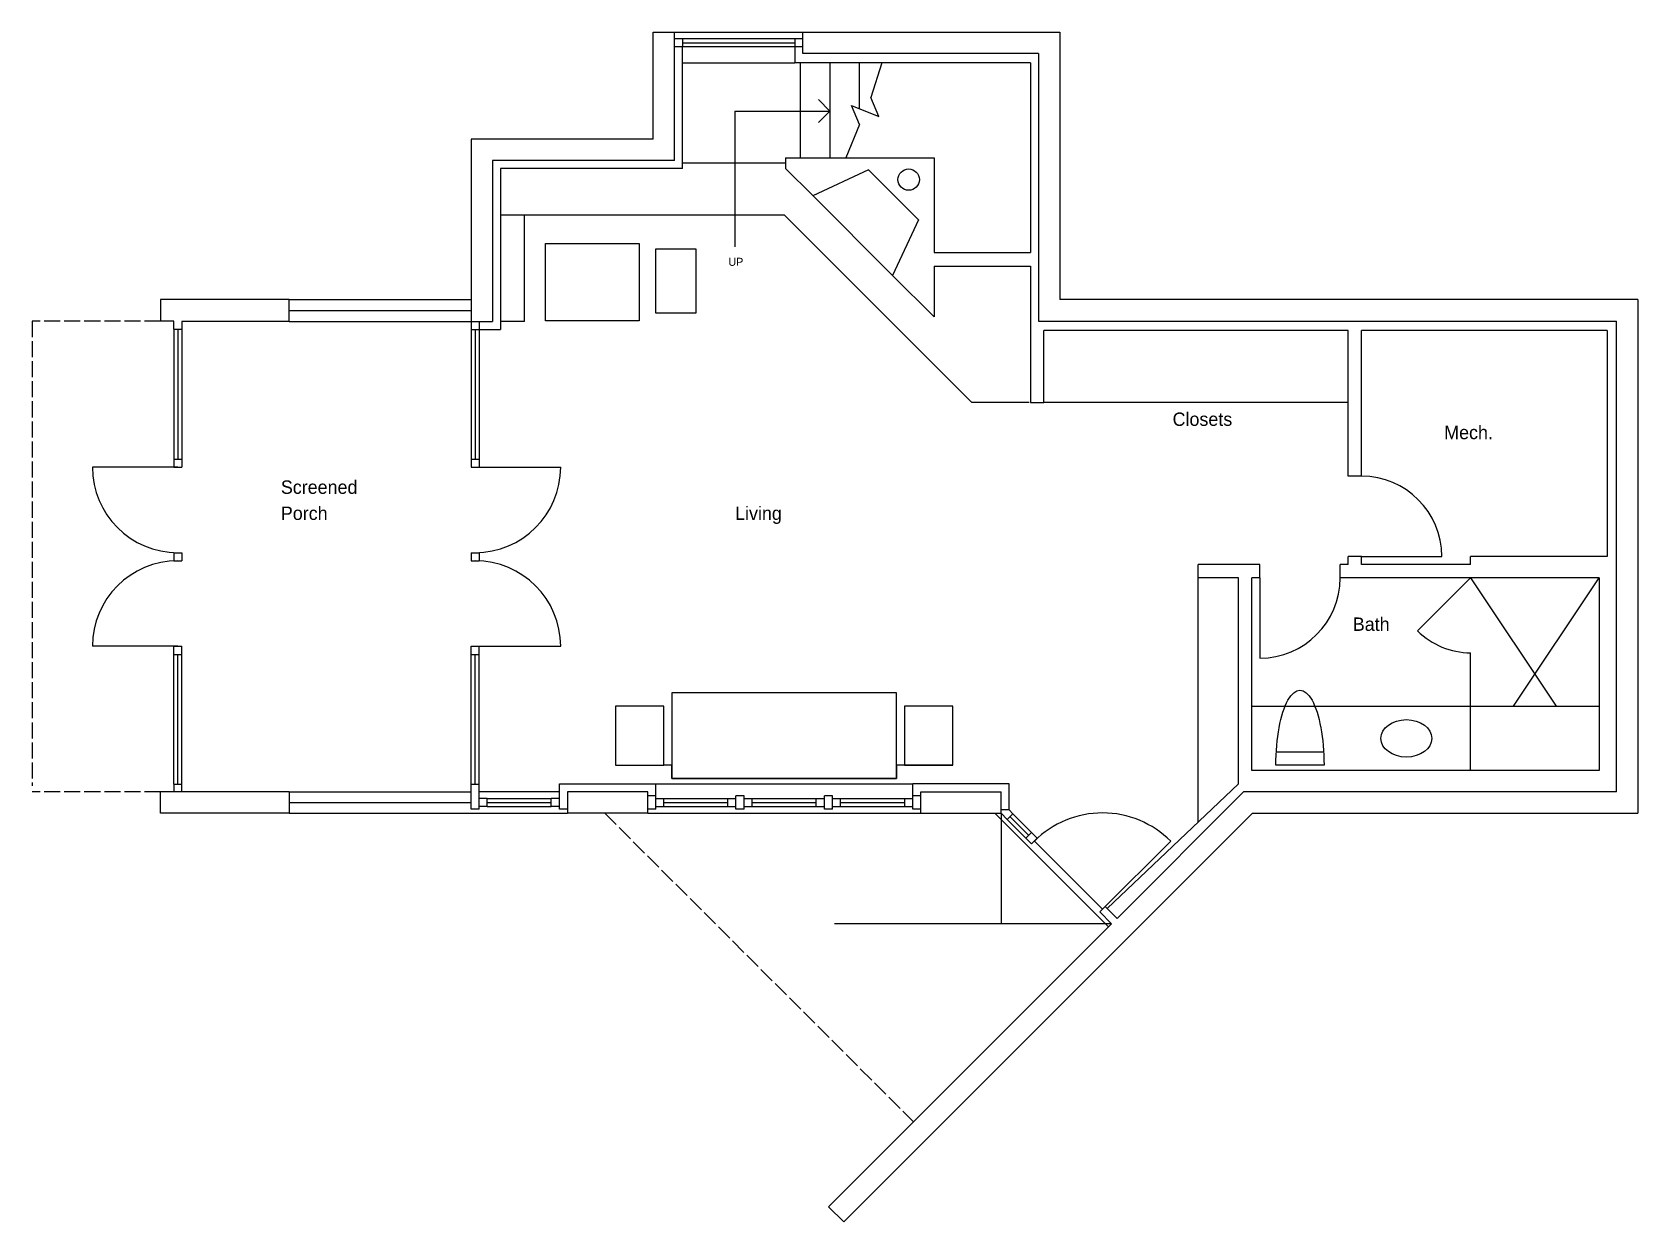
# Model space of a CAD drawing. Header units: inches. Extents: x -16498 to 1840, y 602 to 7454.
# Drawn here: x -5316 to -4716, y 701 to 1146 of the extents above; entities that cross this region are included whole.
import ezdxf

# ---------------------------------------------------------------- set-up
doc = ezdxf.new("R2010")
doc.units = ezdxf.units.IN
doc.header["$LTSCALE"] = 0.5
doc.header["$MEASUREMENT"] = 0
doc.linetypes.add('ACAD_ISO02W100', pattern=[15, 12, -3])
for name, color, linetype in [('A-doors', 254, 'Continuous'), ('A-Elev-North', 7, 'Continuous'), ('A-fixtures', 140, 'Continuous'), ('A-furniture', 33, 'Continuous'), ('A-glazing', 252, 'Continuous'), ('A-millwork', 252, 'Continuous'), ('A-soffit', 251, 'ACAD_ISO02W100'), ('A-stairs', 252, 'Continuous'), ('A-text', 254, 'Continuous'), ('A-walls', 7, 'Continuous'), ('construction', 160, 'Continuous')]:
    doc.layers.add(name, color=color, linetype=linetype)

msp = doc.modelspace()

# ---------------------------------------------------------------- texts
at = {"layer": 'A-soffit', "color": 7}
for s, p in [('Closets', (-4889.96, 998.85)), ('Mech.', (-4788.47, 993.88)), ('Screened', (-5223.15, 973.45)), ('Porch', (-5223.15, 963.69)), ('Living', (-5053.42, 963.69)), ('Bath', (-4822.62, 922.23))]:
    msp.add_text(s, height=5, dxfattribs=at).set_placement(p)
at = {"layer": 'A-text'}
msp.add_text('UP', height=3, dxfattribs=at).set_placement((-5055.93, 1058.68))

# ---------------------------------------------------------------- linework, layer by layer
at = {"layer": 'A-doors'}
for p, q in [((-5152.09, 1046.04), (-5152.09, 1034.87)), ((-5263.09, 1035.04, -0.01), (-5260.09, 1035.04, -0.01)), ((-5260.09, 1037.87, -0.01), (-5260.09, 1035.04, -0.01)), ((-5152.09, 1034.87, -0.01), (-5149.09, 1034.87, -0.01)), ((-5149.09, 1037.87, -0.01), (-5149.09, 1034.87, -0.01)), ((-5263.09, 986.45, -0.01), (-5260.09, 986.45, -0.01)), ((-5263.09, 986.45, -0.01), (-5263.09, 983.45, -0.01)), ((-5260.09, 986.45, -0.01), (-5260.09, 983.45, -0.01)), ((-5152.09, 986.45, -0.01), (-5149.09, 986.45, -0.01)), ((-5152.09, 986.45, -0.01), (-5152.09, 983.45, -0.01)), ((-5149.09, 986.45, -0.01), (-5149.09, 983.45, -0.01)), ((-5261.59, 983.45, -0.01), (-5293.59, 983.45, -0.01)), ((-5263.09, 983.45, -0.01), (-5260.09, 983.45, -0.01)), ((-5152.09, 983.45, -0.01), (-5149.09, 983.45, -0.01)), ((-5150.59, 983.45, -0.01), (-5118.59, 983.45, -0.01)), ((-5263.09, 951.45, -0.01), (-5260.09, 951.45, -0.01)), ((-5263.09, 951.45, -0.01), (-5263.09, 948.45, -0.01)), ((-5263.09, 948.45, -0.01), (-5260.09, 948.45, -0.01)), ((-5260.09, 951.45, -0.01), (-5260.09, 948.45, -0.01)), ((-5152.09, 951.45, -0.01), (-5152.09, 948.45, -0.01)), ((-5152.09, 951.45, -0.01), (-5149.09, 951.45, -0.01)), ((-5152.09, 948.45, -0.01), (-5149.09, 948.45, -0.01)), ((-5149.09, 951.45, -0.01), (-5149.09, 948.45, -0.01)), ((-4819.36, 950.04), (-4789.36, 950.04)), ((-4857.36, 942.04), (-4857.36, 912.04)), ((-5261.59, 916.45, -0.01), (-5293.59, 916.45, -0.01)), ((-5263.09, 913.45, -0.01), (-5263.09, 916.45, -0.01)), ((-5263.09, 916.45, -0.01), (-5260.09, 916.45, -0.01)), ((-5263.09, 913.45, -0.01), (-5260.09, 913.45, -0.01)), ((-5260.09, 913.45, -0.01), (-5260.09, 916.45, -0.01)), ((-5152.09, 913.45, -0.01), (-5152.09, 916.45, -0.01)), ((-5152.09, 916.45, -0.01), (-5149.09, 916.45, -0.01)), ((-5152.09, 913.45, -0.01), (-5149.09, 913.45, -0.01)), ((-5150.59, 916.45, -0.01), (-5118.59, 916.45, -0.01)), ((-5149.09, 913.45, -0.01), (-5149.09, 916.45, -0.01)), ((-5263.09, 864.87, -0.01), (-5260.09, 864.87, -0.01)), ((-5260.09, 862.04, -0.01), (-5260.09, 864.87, -0.01)), ((-5152.09, 855.54, -0.01), (-5152.09, 864.87, -0.01)), ((-5152.09, 864.87, -0.01), (-5149.09, 864.87, -0.01)), ((-5149.09, 855.54, -0.01), (-5149.09, 864.87, -0.01)), ((-5268.09, 854.04, -4869.32), (-5268.09, 862.04, -4869.32))]:
    msp.add_line(p, q, dxfattribs=at)
for centre, radius, start, end in [((-5261.59, 983.45, -0.01), 32, 180, 270), ((-5150.59, 983.45, -0.01), 32, 270, 0), ((-4819.36, 950.04), 30, 0, 90), ((-5261.59, 916.45, -0.01), 32, 90, 180), ((-5150.59, 916.45, -0.01), 32, 0, 90), ((-4857.36, 942.04), 30, 270, 0)]:
    msp.add_arc(centre, radius, start, end, dxfattribs=at)
at = {"layer": 'A-Elev-North'}
for p, q in [((-4943.09, 1134.54), (-4943.09, 1063.6)), ((-4943.09, 1058.6), (-4943.09, 1007.54))]:
    msp.add_line(p, q, dxfattribs=at)
at = {"layer": 'A-Elev-North', "color": 253}
msp.add_line((-5034.55, 1097.05), (-5073.09, 1097.05), dxfattribs=at)
at = {"layer": 'A-fixtures'}
for p, q in [((-4798.39, 922.24), (-4778.59, 942.04)), ((-4778.59, 942.04), (-4746.59, 894.04)), ((-4762.59, 894.04), (-4730.59, 942.04)), ((-4851.21, 877.04), (-4833.5, 877.04)), ((-4833.36, 872.04), (-4851.36, 872.04))]:
    msp.add_line(p, q, dxfattribs=at)
msp.add_arc((-4778.59, 942.04), 28, 225, 270, dxfattribs=at)
at = {"layer": 'A-fixtures', "extrusion": (0, 0, -1)}
msp.add_ellipse((-4842.36, 872.04), major_axis=(0, 28), ratio=0.321429, start_param=4.712389, end_param=7.853982, dxfattribs=at)
at = {"layer": 'A-fixtures'}
msp.add_ellipse((-4802.59, 882.04), major_axis=(-9.5, 0), ratio=0.736842, dxfattribs=at)
at = {"layer": 'A-furniture'}
msp.add_lwpolyline([(-5124.32, 1067.06), (-5089.32, 1067.06), (-5089.32, 1038.06), (-5124.32, 1038.06)], close=True, dxfattribs=at)
msp.add_lwpolyline([(-5083.09, 1065.04), (-5068.09, 1065.04), (-5068.09, 1041.04), (-5083.09, 1041.04), (-5083.09, 1065.04)], dxfattribs=at)
at = {"layer": 'A-furniture', "elevation": 7858.47}
msp.add_lwpolyline([(-4972.08, 872.04), (-4972.08, 894.04), (-4990.08, 894.04), (-4990.08, 872.04), (-4972.08, 872.04), (-4990.08, 872.04), (-4993.08, 872.04), (-4993.08, 867.04), (-4993.08, 899.04), (-5077.08, 899.04), (-5077.08, 867.04), (-4993.08, 867.04), (-5077.08, 867.04), (-5077.08, 872.04), (-5080.08, 872.04), (-5080.08, 894.04), (-5098.08, 894.04), (-5098.08, 872.04), (-5080.08, 872.04)], dxfattribs=at)
at = {"layer": 'A-glazing'}
for p, q in [((-5028.09, 1143.54), (-5076.09, 1143.54)), ((-5028.09, 1140.54), (-5076.09, 1140.54)), ((-5073.09, 1143.54), (-5073.09, 1140.54)), ((-5073.09, 1142.04), (-5031.09, 1142.04)), ((-5031.09, 1143.54), (-5031.09, 1140.54)), ((-5220.09, 1046.04, -0.01), (-5152.09, 1046.04, 0)), ((-5220.09, 1041.95, -0.01), (-5152.09, 1041.95, 0)), ((-5263.09, 1035.04, -0.01), (-5263.09, 986.45, -0.01)), ((-5260.09, 1035.04, -0.01), (-5260.09, 986.45, -0.01)), ((-5220.09, 1037.87), (-5152.09, 1037.87, -0.01)), ((-5152.09, 1034.87, -0.01), (-5152.09, 986.45, -0.01)), ((-5149.09, 1034.87, -0.01), (-5149.09, 986.45, -0.01)), ((-5263.09, 864.87, -0.01), (-5263.09, 913.45, -0.01)), ((-5260.09, 864.87, -0.01), (-5260.09, 913.45, -0.01)), ((-5152.09, 864.87, -0.01), (-5152.09, 913.45, -0.01)), ((-5149.09, 864.87, -0.01), (-5149.09, 913.45, -0.01)), ((-5220.09, 862.04), (-5152.09, 862.04, -0.01)), ((-5220.09, 858.04, -0.01), (-5152.09, 858.04, -0.01)), ((-5119.09, 862.04, 0.01), (-5149.09, 862.04, -0.01)), ((-5146.09, 859.54, 0), (-5122.09, 859.54, 0)), ((-5146.09, 858.04, 0), (-5122.09, 858.04, 0)), ((-5050.09, 858.04, -14201.01), (-5050.09, 858.04, -14201.01)), ((-5220.09, 854.04), (-5116.09, 854.04, 0.01)), ((-5146.09, 856.54, 0), (-5122.09, 856.54, 0)), ((-4949.65, 853.87), (-4940.76, 844.98)), ((-4951.77, 851.75), (-4944.75, 844.73))]:
    msp.add_line(p, q, dxfattribs=at)
at = {"layer": 'A-glazing', "color": 254}
for p, q in [((-5146.09, 859.54), (-5149.09, 859.54)), ((-5146.09, 856.54), (-5146.09, 859.54)), ((-5122.09, 856.54), (-5122.09, 859.54)), ((-5119.09, 859.54), (-5122.09, 859.54)), ((-5119.09, 855.54), (-5119.09, 859.54)), ((-5083.09, 860.54, 15716.94), (-5086.09, 860.54, 15716.94)), ((-5083.09, 855.54, 15716.94), (-5083.09, 860.54, 15716.94)), ((-5080.09, 856.54, 15716.94), (-5080.09, 859.54, 15716.94)), ((-5056.09, 856.54, -14201.01), (-5056.09, 859.54, -14201.01)), ((-5050.09, 860.54, -14201.01), (-5053.09, 860.54, -14201.01)), ((-5053.09, 855.54, -14201.01), (-5053.09, 860.54, -14201.01)), ((-5050.09, 855.54, -14201.01), (-5050.09, 860.54, -14201.01)), ((-5047.09, 856.54, -14201.01), (-5047.09, 859.54, -14201.01)), ((-5023.09, 856.54, -44118.96), (-5023.09, 859.54, -44118.96)), ((-5017.06, 860.54), (-5020.06, 860.54)), ((-5020.06, 855.54), (-5020.06, 860.54)), ((-5017.06, 855.54), (-5017.06, 860.54)), ((-5014.06, 856.54), (-5014.06, 859.54)), ((-4990.06, 856.54, -29917.95), (-4990.06, 859.54, -29917.95)), ((-4984.06, 860.54), (-4987.06, 860.54)), ((-4987.06, 855.54), (-4987.06, 860.54)), ((-5149.09, 855.54), (-5152.09, 855.54)), ((-5146.09, 856.54), (-5149.09, 856.54)), ((-5119.09, 856.54), (-5122.09, 856.54)), ((-5116.09, 855.54), (-5119.09, 855.54)), ((-5083.09, 855.54, 15716.94), (-5086.09, 855.54, 15716.94)), ((-5050.09, 855.54, -14201.01), (-5053.09, 855.54, -14201.01)), ((-5017.06, 855.54), (-5020.06, 855.54)), ((-4984.06, 855.54), (-4987.06, 855.54)), ((-4951.77, 851.75), (-4954.06, 854.04)), ((-4951.77, 851.75), (-4949.65, 853.87)), ((-4949.65, 853.87), (-4951.06, 855.29)), ((-4944.75, 844.73), (-4942.63, 846.85)), ((-4942.63, 846.85), (-4940.51, 844.73)), ((-4944.75, 844.73), (-4942.63, 842.61)), ((-4942.63, 842.61), (-4940.51, 844.73)), ((-4917.18, 817.15), (-4915.13, 819.2))]:
    msp.add_line(p, q, dxfattribs=at)
at = {"layer": 'A-glazing', "color": 253}
for p, q in [((-5083.09, 859.54, 15716.94), (-5080.09, 859.54, 12725.14)), ((-5080.09, 858.04, 12725.14), (-5056.09, 858.04, -11209.22)), ((-5056.09, 859.54, -11209.22), (-5053.09, 859.54, -14201.01)), ((-5050.09, 859.54, -14201.01), (-5047.09, 859.54, -12782.31)), ((-5047.09, 858.04, -12782.31), (-5023.09, 858.04, -1432.74)), ((-5023.09, 859.54, -1432.74), (-5020.06, 859.54)), ((-5017.06, 859.54), (-5014.06, 859.54)), ((-5014.06, 858.04), (-4990.06, 858.04)), ((-4990.06, 859.54), (-4987.06, 859.54)), ((-5083.09, 856.54, 15716.94), (-5080.09, 856.54, 12725.14)), ((-5056.09, 856.54, -11209.22), (-5053.09, 856.54, -14201.01)), ((-5050.09, 856.54, -14201.01), (-5047.09, 856.54, -12782.31)), ((-5023.09, 856.54, -1432.74), (-5020.06, 856.54)), ((-5017.06, 856.54), (-5014.06, 856.54)), ((-4990.06, 856.54), (-4987.06, 856.54)), ((-4950.71, 852.81), (-4943.69, 845.79))]:
    msp.add_line(p, q, dxfattribs=at)
at = {"layer": 'A-glazing', "color": 252}
for p, q in [((-5080.09, 859.54, 12725.14), (-5056.09, 859.54, -11209.22)), ((-5047.09, 859.54, -12782.31), (-5023.09, 859.54, -36716.67)), ((-5014.06, 859.54), (-4990.06, 859.54, -23934.36)), ((-5080.09, 856.54, 15716.94), (-5056.09, 856.54, -8217.42)), ((-5047.09, 856.54, -14201.01), (-5023.09, 856.54, -38135.37)), ((-5014.06, 856.54), (-4990.06, 856.54, -23934.36))]:
    msp.add_line(p, q, dxfattribs=at)
at = {"layer": 'A-millwork'}
for p, q in [((-5132.09, 1037.87), (-5132.09, 1077.57)), ((-4824.36, 1007.54), (-4938.09, 1007.54)), ((-4880.36, 850.76), (-4880.36, 942.04)), ((-4860.36, 894.04), (-4730.59, 894.04))]:
    msp.add_line(p, q, dxfattribs=at)
at = {"layer": 'A-soffit'}
for p, q in [((-5316.09, 1038.04, -4869.32), (-5316.09, 864.3, -4869.32)), ((-5268.09, 1038.04, -4869.32), (-5316.09, 1038.04, -4869.32)), ((-5268.09, 862.04, -4869.32), (-5316.09, 862.04, -4869.32)), ((-5102.09, 854.04, 0), (-4986.75, 738.7, 0))]:
    msp.add_line(p, q, dxfattribs=at)
at = {"layer": 'A-stairs'}
for p, q in [((-5029.05, 1134.54), (-5029.05, 1099.04)), ((-5018.05, 1134.54), (-5018.05, 1099.04)), ((-5007.05, 1134.54), (-5007.05, 1117.47)), ((-4998.65, 1134.54), (-5002.7, 1121.62)), ((-5006.91, 1111.46), (-5009.88, 1118.65)), ((-5009.88, 1118.65), (-4999.72, 1114.44)), ((-4999.72, 1114.44), (-5002.7, 1121.62)), ((-5006.91, 1111.46), (-5012.05, 1099.04)), ((-5035.01, 1077.57), (-4964.97, 1007.54)), ((-4943.59, 1007.54), (-4964.97, 1007.54))]:
    msp.add_line(p, q, dxfattribs=at)
at = {"layer": 'A-text'}
for p, q in [((-5053.55, 1116.54), (-5053.55, 1065.8)), ((-5053.55, 1116.54), (-5018.05, 1116.54)), ((-5018.05, 1116.54), (-5022.29, 1120.79)), ((-5018.05, 1116.54), (-5022.29, 1112.3))]:
    msp.add_line(p, q, dxfattribs=at)
at = {"layer": 'A-walls'}
for p, q in [((-5084.09, 1146.04), (-5076.09, 1146.04)), ((-5084.09, 1106.04), (-5084.09, 1146.04)), ((-5084.09, 1146.04), (-5076.09, 1146.04)), ((-5076.09, 1098.04), (-5076.09, 1146.04)), ((-5028.09, 1146.04), (-4932.09, 1146.04)), ((-5028.09, 1138.04), (-5028.09, 1146.04)), ((-4932.09, 1146.04), (-4932.09, 1046.04)), ((-5073.09, 1095.04), (-5073.09, 1140.54)), ((-5031.09, 1140.54), (-5031.09, 1134.54)), ((-4943.09, 1134.54), (-5031.09, 1134.54)), ((-4940.09, 1138.04), (-5028.09, 1138.04)), ((-4940.09, 1138.04), (-4940.09, 1038.04)), ((-5152.09, 1106.04), (-5152.09, 1046.04)), ((-5084.09, 1106.04), (-5152.09, 1106.04)), ((-5144.09, 1098.04), (-5144.09, 1037.87)), ((-5076.09, 1098.04), (-5144.09, 1098.04)), ((-5084.09, 1098.04), (-5085.09, 1098.04)), ((-5034.55, 1099.04), (-4979.09, 1099.04)), ((-5034.55, 1099.04), (-5034.55, 1095.06)), ((-4979.09, 1099.04), (-4979.09, 1063.6)), ((-5073.09, 1095.04), (-5141.09, 1095.04)), ((-5141.09, 1095.04), (-5141.09, 1034.87)), ((-5024.54, 1085.04), (-5034.55, 1095.06)), ((-5003.59, 1094.61), (-5024.4, 1084.9)), ((-4984.86, 1075.87), (-5003.59, 1094.61)), ((-5024.54, 1085.04), (-4994.56, 1055.07)), ((-4984.86, 1075.87), (-4994.56, 1055.07)), ((-4979.09, 1063.6), (-4943.09, 1063.6)), ((-4979.09, 1058.6), (-4979.09, 1039.6)), ((-4979.09, 1058.6), (-4943.09, 1058.6)), ((-4979.09, 1039.6), (-4994.56, 1055.07)), ((-5220.09, 1046.04), (-5268.09, 1046.04)), ((-5268.09, 1046.04), (-5268.09, 1038.04)), ((-5220.09, 1037.87, -0.01), (-5220.09, 1046.04, -0.01)), ((-4716.09, 1046.04), (-4932.09, 1046.04)), ((-4716.09, 1046.04), (-4716.09, 854.04)), ((-5263.09, 1038.04, -0.01), (-5268.09, 1038.04)), ((-5263.09, 1035.04, -0.01), (-5263.09, 1038.04, -0.01)), ((-4940.09, 1038.04), (-4724.09, 1038.04)), ((-4724.09, 862.04), (-4724.09, 1038.04)), ((-5220.09, 1037.87, -0.01), (-5260.09, 1037.87, -0.01)), ((-5152.09, 1037.87, -0.01), (-5144.09, 1037.87, -0.01)), ((-5149.09, 1034.87, -0.01), (-5141.09, 1034.87, -0.01)), ((-4824.36, 1034.54), (-4938.09, 1034.54)), ((-4938.09, 1007.54), (-4938.09, 1034.54)), ((-4824.36, 980.04), (-4824.36, 1034.54)), ((-4819.36, 980.04), (-4819.36, 1034.54)), ((-4727.59, 1034.54), (-4819.36, 1034.54)), ((-4727.59, 1034.54), (-4727.59, 950.04)), ((-4943.09, 1007.54), (-4938.09, 1007.54)), ((-4819.36, 980.04), (-4824.36, 980.04)), ((-4819.36, 950.04), (-4824.36, 950.04)), ((-4824.36, 947.04), (-4824.36, 950.04)), ((-4819.36, 947.04), (-4819.36, 950.04)), ((-4778.59, 947.04), (-4778.59, 950.04)), ((-4727.59, 950.04), (-4778.59, 950.04)), ((-4880.36, 942.04), (-4880.36, 947.04)), ((-4865.36, 947.04), (-4880.36, 947.04)), ((-4865.36, 942.04), (-4880.36, 942.04)), ((-4857.36, 947.04), (-4865.36, 947.04)), ((-4865.36, 865.04), (-4865.36, 942.04)), ((-4860.36, 870.04), (-4860.36, 942.04)), ((-4857.36, 942.04), (-4860.36, 942.04)), ((-4857.36, 942.04), (-4860.36, 942.04)), ((-4857.36, 942.04), (-4857.36, 947.04)), ((-4824.36, 947.04), (-4827.36, 947.04)), ((-4827.36, 942.04), (-4827.36, 947.04)), ((-4824.36, 947.04), (-4827.36, 947.04)), ((-4730.59, 942.04), (-4827.36, 942.04)), ((-4778.59, 947.04), (-4819.36, 947.04)), ((-4730.59, 942.04), (-4730.59, 870.04)), ((-4778.59, 870.04), (-4778.59, 914.04)), ((-4730.59, 870.04), (-4860.36, 870.04)), ((-5263.09, 864.87, -0.01), (-5263.09, 862.04)), ((-5119.09, 865.04, 0.01), (-5083.09, 865.04, 17145.75)), ((-5119.09, 859.54, 0), (-5119.09, 865.04, 0)), ((-5083.09, 860.54, 15716.94), (-5083.09, 865.04, 15716.94)), ((-4987.06, 860.54), (-4987.06, 865.04)), ((-4951.06, 865.04), (-4987.06, 865.04)), ((-4951.06, 855.29), (-4951.06, 865.04)), ((-4914.34, 818.4), (-4865.36, 865.04)), ((-5220.09, 862.04), (-5268.09, 862.04)), ((-5220.09, 862.04, -0.01), (-5220.09, 854.04, -0.01)), ((-5086.09, 862.04, 15716.94), (-5116.09, 862.04, 0.01)), ((-5116.09, 862.04), (-5116.09, 854.04)), ((-5086.09, 854.04, 15716.94), (-5086.09, 862.04, 15716.94)), ((-4984.06, 854.04), (-4984.06, 862.04)), ((-4984.06, 862.04), (-4954.06, 862.04)), ((-4954.06, 854.04), (-4954.06, 862.04)), ((-4910.69, 814.76), (-4863.41, 862.04)), ((-4724.09, 862.04), (-4863.41, 862.04)), ((-5220.09, 854.04), (-5268.09, 854.04)), ((-5086.09, 854.04, 15716.94), (-5116.09, 854.04, 0.01)), ((-4860.09, 854.04), (-5012.83, 701.31)), ((-4984.06, 854.04), (-4954.06, 854.04)), ((-4951.06, 855.29), (-4954.06, 855.29)), ((-4860.09, 854.04), (-4716.09, 854.04)), ((-4917.18, 817.15), (-4912.74, 812.71)), ((-5018.49, 706.96), (-4912.74, 812.71)), ((-5012.83, 701.31), (-5018.49, 706.96))]:
    msp.add_line(p, q, dxfattribs=at)
at = {"layer": 'A-walls', "color": 253}
for p, q in [((-5076.09, 1146.04), (-5028.09, 1146.04)), ((-5073.09, 1134.54), (-5031.09, 1134.54)), ((-5083.09, 865.04, 15254.81), (-4987.06, 865.04, 462.13)), ((-5086.09, 854.04, 15716.94), (-4984.06, 854.04)), ((-4956.34, 854.04), (-4913.88, 811.58)), ((-4916.15, 818.18), (-4941.57, 843.67)), ((-4916.15, 818.18), (-4890.66, 843.59))]:
    msp.add_line(p, q, dxfattribs=at)
at = {"layer": 'A-walls', "color": 252}
for p, q in [((-5035.01, 1077.57), (-5141.09, 1077.57)), ((-5261.59, 1035.04, -0.01), (-5261.59, 986.45, -0.01)), ((-5150.59, 1034.87, -0.01), (-5150.59, 986.45, -0.01)), ((-5132.09, 1037.87, -0.01), (-5141.09, 1037.87, -0.01)), ((-5261.59, 864.87, -0.01), (-5261.59, 913.45, -0.01)), ((-5150.59, 864.87, -0.01), (-5150.59, 913.45, -0.01))]:
    msp.add_line(p, q, dxfattribs=at)
at = {"layer": 'A-walls', "color": 254}
msp.add_line((-4915.13, 819.2), (-4910.69, 814.76), dxfattribs=at)
at = {"layer": 'A-walls'}
msp.add_circle((-4988.57, 1090.9), 4, dxfattribs=at)
at = {"layer": 'A-walls', "color": 253}
msp.add_arc((-4916.15, 818.18), 36, 44.91174, 134.91174, dxfattribs=at)
at = {"layer": 'construction'}
for p, q in [((-4954.06, 854.04), (-4954.06, 812.71)), ((-4912.74, 812.71), (-5016.29, 812.71))]:
    msp.add_line(p, q, dxfattribs=at)

msp.set_redraw_order([(e.dxf.handle, doc.entitydb.next_handle()) for e in msp.query("TEXT MTEXT ATTDEF DIMENSION ARC_DIMENSION")])  # texts and dimensions are drawn at this point

doc.saveas('drawing.dxf')
